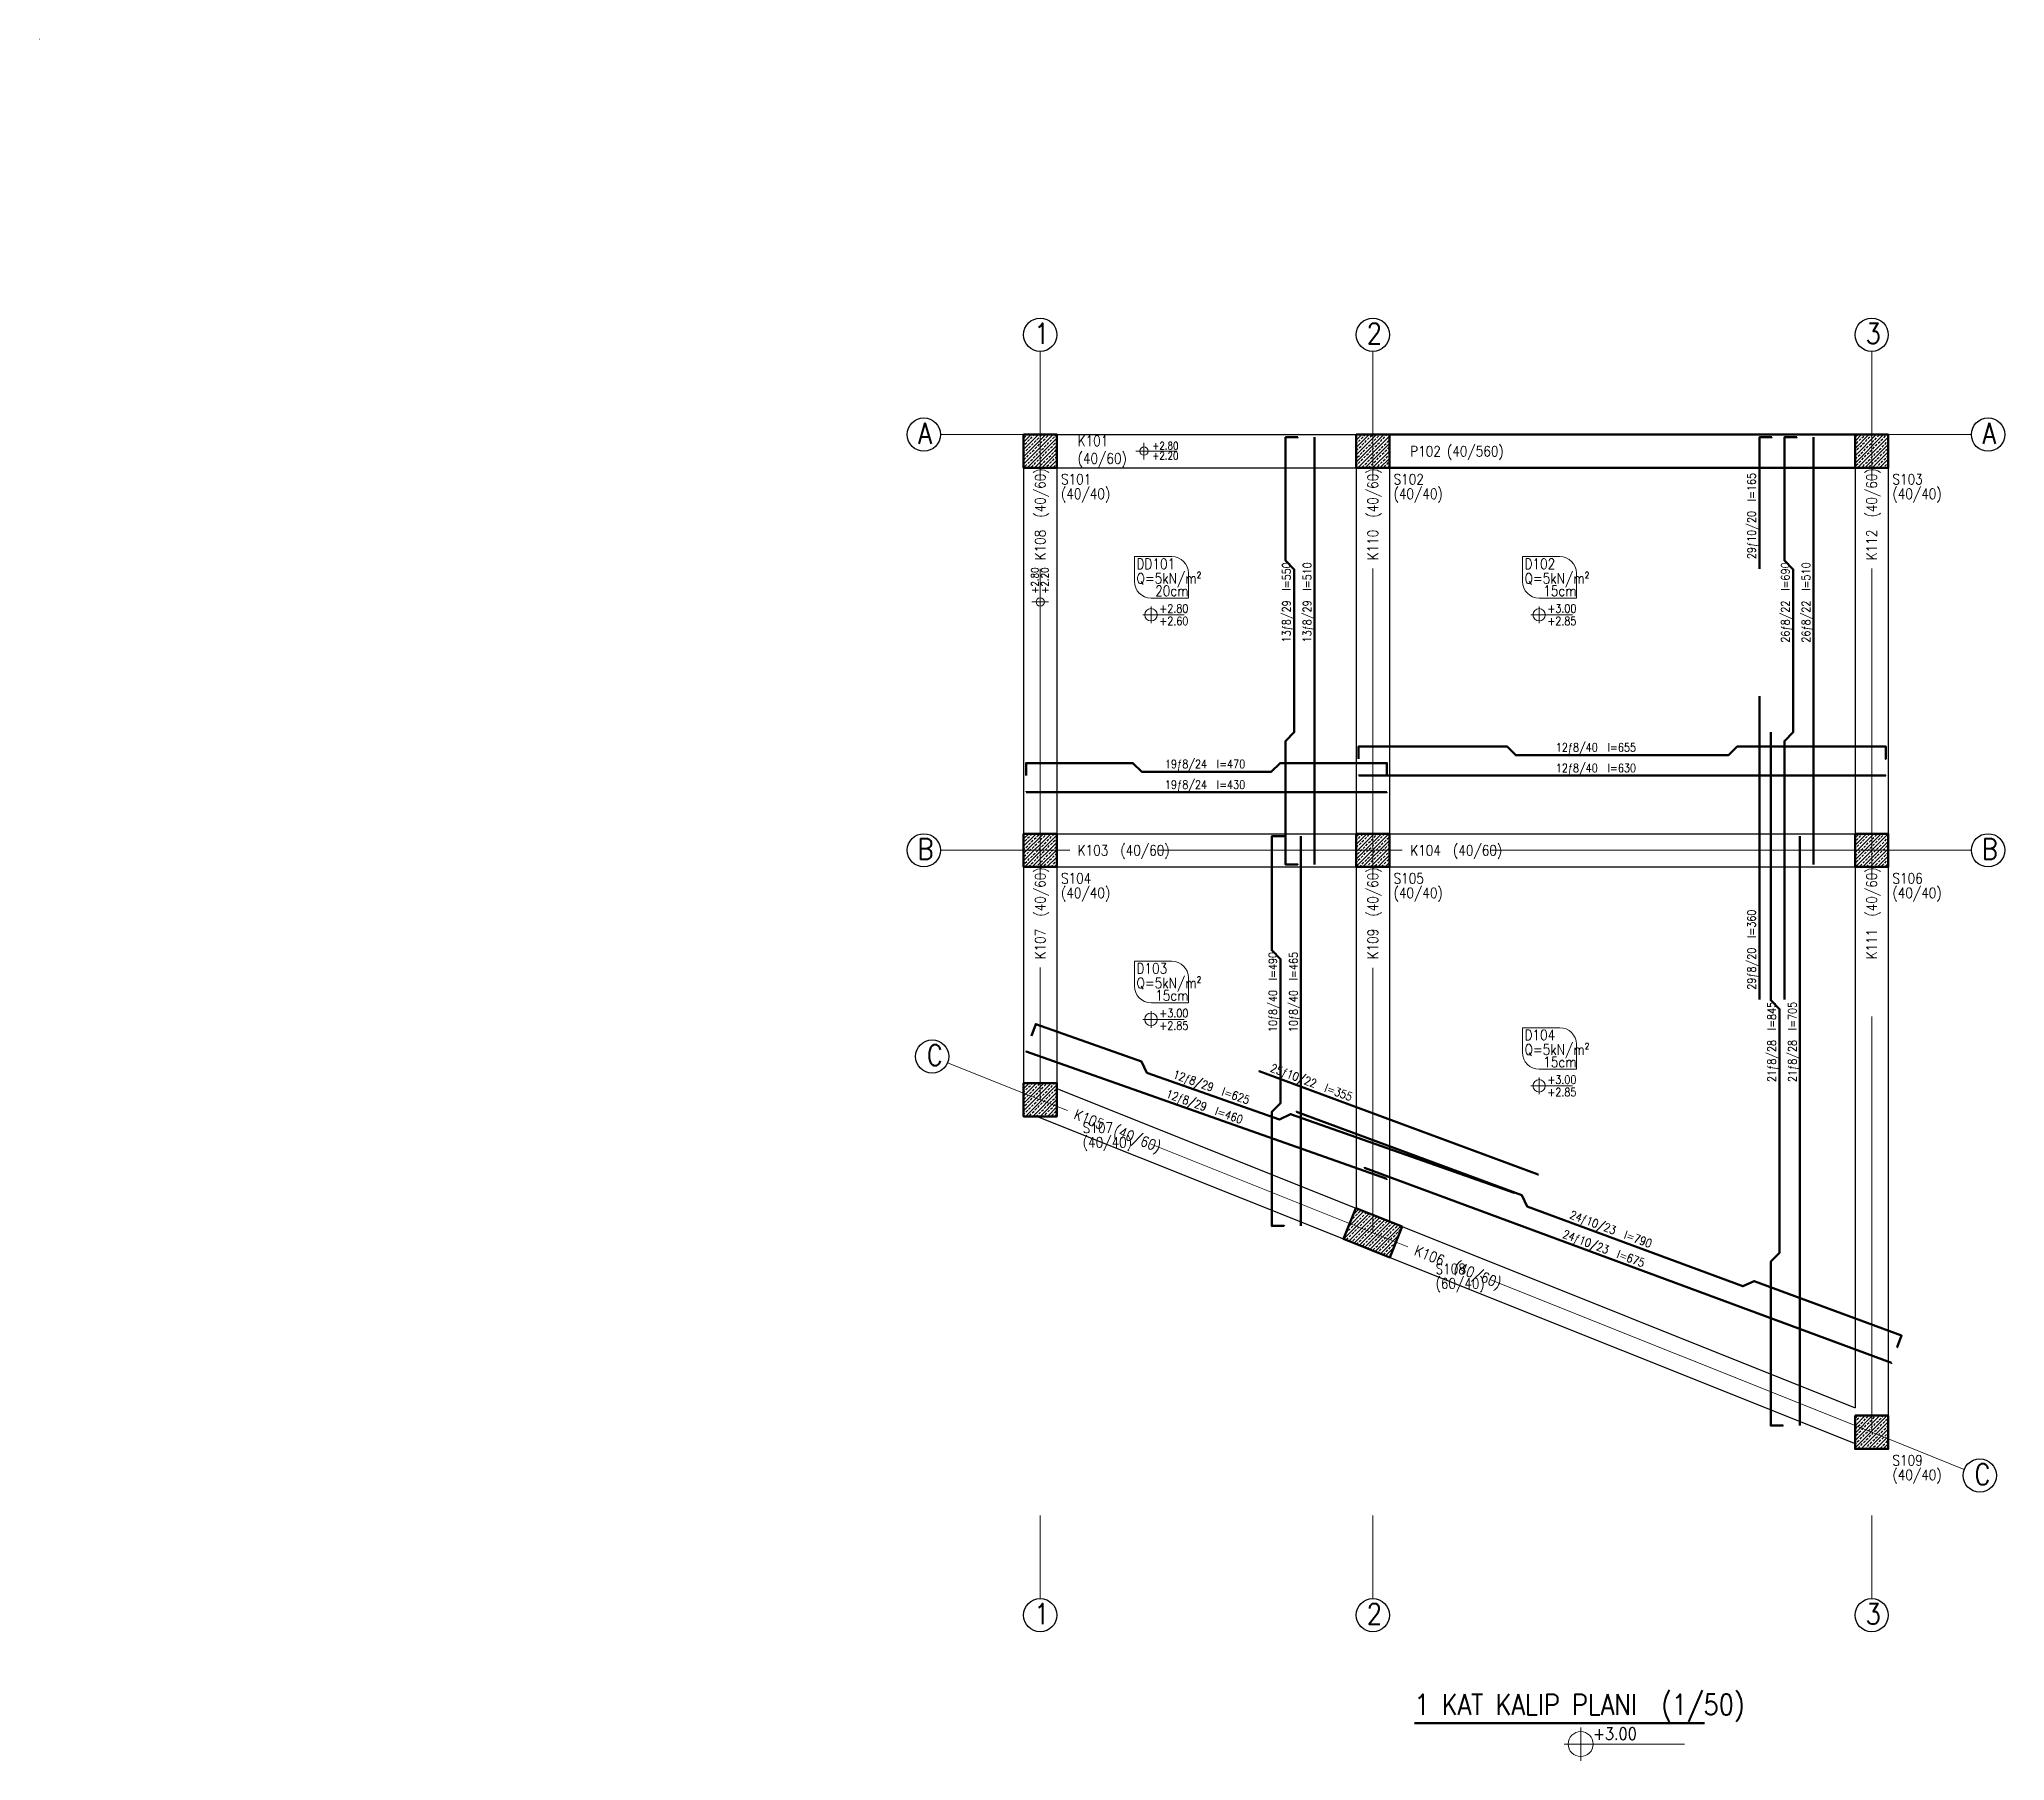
# Model space of a CAD drawing. Extents: x 0 to 1.09, y 0.04 to 0.84.
# Drawn here: x 0 to 0.4728, y 0.4269 to 0.841 of the extents above; entities that cross this region are included whole.
import ezdxf

# ---------------------------------------------------------------- set-up
doc = ezdxf.new("R2010")
doc.units = 0
doc.linetypes.add('CENTER', pattern=[0.0065, 0.002, -0.001, 0.0005, -0.001, 0.002])
for name, color, linetype, lineweight in [('AXIS2', 1, 'Continuous', 20), ('AXIS3', 2, 'Continuous', 30), ('AXIS4', 3, 'Continuous', 50), ('BEAM2', 1, 'Continuous', 20), ('BEAM3', 2, 'Continuous', 30), ('BEAM4', 3, 'Continuous', 50), ('COLUMN3', 2, 'Continuous', 30), ('COLUMN4', 3, 'Continuous', 50), ('DETAIL2', 1, 'Continuous', 20), ('DETAIL3', 2, 'Continuous', 30), ('DETAIL4', 3, 'Continuous', 50), ('LGP-SLAB2', 1, 'Continuous', 20), ('LGP-SLAB3', 6, 'Continuous', 30), ('REBAR', 4, 'Continuous', 50), ('REBAR2', 1, 'Continuous', 20)]:
    doc.layers.add(name, color=color, linetype=linetype, lineweight=lineweight)
doc.styles.add('stastyle', font='RomanSTA.ttf')
pattern_1 = [(45, (0, 0), (-0.0008838835, 0.0008838835), []), (45, (0.0008839, 0), (-0.0008838835, 0.0008838835), [0.000625, -0.0003125])]

msp = doc.modelspace()

# ---------------------------------------------------------------- texts
at = {"style": 'stastyle', "width": 0.85}
msp.add_text('4#1/50//D:\\PROJELER\\projeler2026\\deneme\\sl\\deneme_01', height=0.000001, dxfattribs=at).set_placement((0, 0.841))
at = {"layer": 'AXIS4', "color": 3, "style": 'stastyle', "width": 0.85}
for s, p in [('1', (0.23935, 0.76773)), ('2', (0.31934, 0.76773)), ('3', (0.43934, 0.76773)), ('A', (0.21141, 0.74371)), ('A', (0.46741, 0.74371)), ('B', (0.21125, 0.64371)), ('B', (0.46725, 0.64371)), ('C', (0.2135, 0.59411)), ('C', (0.4655, 0.49331)), ('1', (0.23935, 0.45971)), ('2', (0.31934, 0.45971)), ('3', (0.43934, 0.45971))]:
    msp.add_text(s, height=0.005, dxfattribs=at).set_placement(p)
at = {"layer": 'BEAM2', "color": 1, "style": 'stastyle', "width": 0.85}
for s, p in [('+2.80', (0.26773, 0.74233)), ('+2.20', (0.26773, 0.73993))]:
    msp.add_text(s, height=0.0018, dxfattribs=at).set_placement(p)
for s, p in [('+2.80', (0.24037, 0.70765)), ('+2.20', (0.24277, 0.70765))]:
    msp.add_text(s, height=0.0018, rotation=90, dxfattribs=at).set_placement(p)
at = {"layer": 'BEAM3', "color": 2, "style": 'stastyle', "width": 0.85}
for s, p in [('K101', (0.24977, 0.74316)), ('P102 (40/560)', (0.32977, 0.74066)), ('(40/60)', (0.24977, 0.73891)), ('K103  (40/60)', (0.24977, 0.64466)), ('K104  (40/60)', (0.32977, 0.64466))]:
    msp.add_text(s, height=0.0025, dxfattribs=at).set_placement(p)
for s, rotation, p in [('K108  (40/60)', 90, (0.24202, 0.71564)), ('K110  (40/60)', 90, (0.32202, 0.71564)), ('K112  (40/60)', 90, (0.44202, 0.71568)), ('K107  (40/60)', 90, (0.24202, 0.61966)), ('K109  (40/60)', 90, (0.32202, 0.61966)), ('K111  (40/60)', 90, (0.44202, 0.61967)), ('K105  (40/60)', 338.1986, (0.24864, 0.58141)), ('K106  (40/60)', 338.1986, (0.33052, 0.54866))]:
    msp.add_text(s, height=0.0025, rotation=rotation, dxfattribs=at).set_placement(p)
at = {"layer": 'COLUMN3', "color": 2, "style": 'stastyle', "width": 0.85}
for s, p in [('S101', (0.24577, 0.73391)), ('(40/40)', (0.24577, 0.73041)), ('S102', (0.32577, 0.73391)), ('(40/40)', (0.32577, 0.73041)), ('S103', (0.44577, 0.73391)), ('(40/40)', (0.44577, 0.73041)), ('S104', (0.24577, 0.63791)), ('S105', (0.32577, 0.63791)), ('S106', (0.44577, 0.63791)), ('(40/40)', (0.24577, 0.63441)), ('(40/40)', (0.32577, 0.63441)), ('(40/40)', (0.44577, 0.63441)), ('S107', (0.251, 0.57791)), ('(40/40)', (0.251, 0.57441)), ('S108', (0.33586, 0.54396)), ('(60/40)', (0.33586, 0.54046)), ('S109', (0.44577, 0.49791)), ('(40/40)', (0.44577, 0.49441))]:
    msp.add_text(s, height=0.0025, dxfattribs=at).set_placement(p)
at = {"layer": 'DETAIL3', "color": 2, "style": 'stastyle', "width": 0.85}
msp.add_text('+3.00', height=0.003, dxfattribs=at).set_placement((0.37377, 0.43191))
at = {"layer": 'DETAIL4', "color": 3, "style": 'stastyle', "width": 0.85}
msp.add_text('1 KAT KALIP PLANI  (1/50)', height=0.005, dxfattribs=at).set_placement((0.33077, 0.43791))
at = {"layer": 'LGP-SLAB3', "color": 2, "style": 'stastyle', "width": 0.85}
for s, height, p in [('DD101', 0.0025, (0.26393, 0.71357)), ('D102', 0.0025, (0.35727, 0.71357)), ('Q=5kN/m²', 0.0025, (0.26393, 0.71007)), ('20cm', 0.0025, (0.26843, 0.70707)), ('Q=5kN/m²', 0.0025, (0.35727, 0.71007)), ('15cm', 0.0025, (0.36177, 0.70707)), ('+2.80', 0.002, (0.26943, 0.70307)), ('+3.00', 0.002, (0.36277, 0.70307)), ('+2.60', 0.002, (0.26943, 0.70007)), ('+2.85', 0.002, (0.36277, 0.70007)), ('Q=5kN/m²', 0.0025, (0.26393, 0.61274)), ('D103', 0.0025, (0.26393, 0.61624)), ('15cm', 0.0025, (0.26843, 0.60974)), ('+3.00', 0.002, (0.26943, 0.60574)), ('+2.85', 0.002, (0.26943, 0.60274)), ('D104', 0.0025, (0.35727, 0.60024)), ('Q=5kN/m²', 0.0025, (0.35727, 0.59674)), ('15cm', 0.0025, (0.36177, 0.59374)), ('+3.00', 0.002, (0.36277, 0.58974)), ('+2.85', 0.002, (0.36277, 0.58674))]:
    msp.add_text(s, height=height, dxfattribs=at).set_placement(p)
at = {"layer": 'REBAR', "style": 'stastyle', "width": 0.85}
for s, p in [('& 1-.15- 1- 0- 0', (0.31737, 0.66391)), ('& 1-.2- 1- 0- 0', (0.23737, 0.65991)), ('& 1-.2- 1- 0- 0', (0.30677, 0.64251)), ('& 1-.15- 1- 6.499337- 0', (0.42677, 0.64251)), ('& 1-.15- 1- 0- 6', (0.23737, 0.59749)), ('& 1-.15- 1- 4- 0', (0.31875, 0.56952)), ('& 1-.15- 1- 0- 0', (0.30348, 0.55556)), ('& 1-.15- 1- 0- 5', (0.42348, 0.50756))]:
    msp.add_text(s, height=0.0000001, dxfattribs=at).set_placement(p)
at = {"layer": 'REBAR2', "color": 1, "style": 'stastyle', "width": 0.85}
for s, rotation, p in [(' 29ƒ10/20  l=165', 90, (0.41288, 0.71478)), (' 13ƒ8/29  l=550', 90, (0.301, 0.69474)), (' 13ƒ8/29  l=510', 90, (0.30597, 0.69473)), (' 26ƒ8/22  l=690', 90, (0.421, 0.6947)), (' 26ƒ8/22  l=510', 90, (0.42597, 0.6947)), (' 29ƒ8/20  l=360', 90, (0.41288, 0.61119)), (' 10ƒ8/40  l=490', 90, (0.29772, 0.60099)), (' 10ƒ8/40  l=465', 90, (0.30268, 0.60098)), (' 21ƒ8/28  l=845', 90, (0.41772, 0.58899)), (' 21ƒ8/28  l=705', 90, (0.42268, 0.58899)), (' 12ƒ8/29  l=625', 340.5585, (0.27142, 0.59159)), (' 25ƒ10/22  l=355', 339.6987, (0.29485, 0.59316)), (' 12ƒ8/29  l=460', 340.5585, (0.26977, 0.5869)), (' 24ƒ10/23  l=790', 339.6987, (0.36688, 0.55786)), (' 24ƒ10/23  l=675', 339.6987, (0.36516, 0.5532))]:
    msp.add_text(s, height=0.002, rotation=rotation, dxfattribs=at).set_placement(p)
for s, p in [(' 12ƒ8/40  l=655', (0.36361, 0.66967)), (' 19ƒ8/24  l=470', (0.26961, 0.66567)), (' 12ƒ8/40  l=630', (0.36361, 0.66471)), (' 19ƒ8/24  l=430', (0.26961, 0.66071))]:
    msp.add_text(s, height=0.002, dxfattribs=at).set_placement(p)

# ---------------------------------------------------------------- hatches: boundary and pattern name
h = msp.add_hatch()
h.set_pattern_fill('ANSI33', color=1, scale=0.005, style=0, pattern_type=0)
h.set_pattern_definition(pattern_1)
h.paths.add_polyline_path([(0.23677, 0.74591), (0.24477, 0.74591), (0.24477, 0.73791), (0.23677, 0.73791)], flags=0)
h = msp.add_hatch()
h.set_pattern_fill('ANSI33', color=1, scale=0.005, style=0, pattern_type=0)
h.set_pattern_definition(pattern_1)
h.paths.add_polyline_path([(0.31677, 0.74591), (0.32477, 0.74591), (0.32477, 0.73791), (0.31677, 0.73791)], flags=0)
h = msp.add_hatch()
h.set_pattern_fill('ANSI33', color=1, scale=0.005, style=0, pattern_type=0)
h.set_pattern_definition(pattern_1)
h.paths.add_polyline_path([(0.43677, 0.74591), (0.44477, 0.74591), (0.44477, 0.73791), (0.43677, 0.73791)], flags=0)
h = msp.add_hatch()
h.set_pattern_fill('ANSI33', color=1, scale=0.005, style=0, pattern_type=0)
h.set_pattern_definition(pattern_1)
h.paths.add_polyline_path([(0.23677, 0.64991), (0.24477, 0.64991), (0.24477, 0.64191), (0.23677, 0.64191)], flags=0)
h = msp.add_hatch()
h.set_pattern_fill('ANSI33', color=1, scale=0.005, style=0, pattern_type=0)
h.set_pattern_definition(pattern_1)
h.paths.add_polyline_path([(0.31677, 0.64991), (0.32477, 0.64991), (0.32477, 0.64191), (0.31677, 0.64191)], flags=0)
h = msp.add_hatch()
h.set_pattern_fill('ANSI33', color=1, scale=0.005, style=0, pattern_type=0)
h.set_pattern_definition(pattern_1)
h.paths.add_polyline_path([(0.43677, 0.64991), (0.44477, 0.64991), (0.44477, 0.64191), (0.43677, 0.64191)], flags=0)
h = msp.add_hatch()
h.set_pattern_fill('ANSI33', color=1, scale=0.005, style=0, pattern_type=0)
h.set_pattern_definition(pattern_1)
h.paths.add_polyline_path([(0.23677, 0.58991), (0.24477, 0.58991), (0.24477, 0.58191), (0.23677, 0.58191)], flags=0)
h = msp.add_hatch()
h.set_pattern_fill('ANSI33', color=1, scale=0.005, style=0, pattern_type=0)
h.set_pattern_definition(pattern_1)
h.paths.add_polyline_path([(0.31668, 0.55985), (0.32782, 0.55539), (0.32485, 0.54796), (0.31371, 0.55242)], flags=0)
h = msp.add_hatch()
h.set_pattern_fill('ANSI33', color=1, scale=0.005, style=0, pattern_type=0)
h.set_pattern_definition(pattern_1)
h.paths.add_polyline_path([(0.43677, 0.50991), (0.44477, 0.50991), (0.44477, 0.50191), (0.43677, 0.50191)], flags=0)

# ---------------------------------------------------------------- linework, layer by layer
at = {"layer": 'AXIS2', "color": 1, "linetype": 'CENTER'}
for p, q in [((0.24077, 0.76593), (0.24077, 0.74591)), ((0.32077, 0.76593), (0.32077, 0.74591)), ((0.44077, 0.76593), (0.44077, 0.74591)), ((0.21677, 0.74591), (0.24077, 0.74591)), ((0.24077, 0.74591), (0.32077, 0.74591)), ((0.24077, 0.7349), (0.24077, 0.74591)), ((0.32077, 0.74591), (0.44077, 0.74591)), ((0.32077, 0.7349), (0.32077, 0.74591)), ((0.44077, 0.73494), (0.44077, 0.74591)), ((0.46477, 0.74591), (0.44077, 0.74591)), ((0.24077, 0.64591), (0.24077, 0.71365)), ((0.32077, 0.64591), (0.32077, 0.71366)), ((0.44077, 0.64591), (0.44077, 0.71369)), ((0.21677, 0.64591), (0.24077, 0.64591)), ((0.24077, 0.64591), (0.24785, 0.64591)), ((0.24077, 0.63893), (0.24077, 0.64591)), ((0.2691, 0.64591), (0.32077, 0.64591)), ((0.32077, 0.64591), (0.32785, 0.64591)), ((0.32077, 0.63892), (0.32077, 0.64591)), ((0.3491, 0.64591), (0.44077, 0.64591)), ((0.44077, 0.63891), (0.44077, 0.64591)), ((0.46477, 0.64591), (0.44077, 0.64591)), ((0.24077, 0.58591), (0.24077, 0.61768)), ((0.32077, 0.55391), (0.32077, 0.61767)), ((0.44077, 0.50591), (0.44077, 0.61768)), ((0.21848, 0.59482), (0.24077, 0.58591)), ((0.24077, 0.58591), (0.24733, 0.58328)), ((0.26705, 0.5754), (0.32077, 0.55391)), ((0.32077, 0.55391), (0.32919, 0.55054)), ((0.34893, 0.54264), (0.44077, 0.50591)), ((0.46305, 0.49699), (0.44077, 0.50591)), ((0.24077, 0.46591), (0.24077, 0.48591)), ((0.32077, 0.46591), (0.32077, 0.48591)), ((0.44077, 0.46591), (0.44077, 0.48591))]:
    msp.add_line(p, q, dxfattribs=at)
at = {"layer": 'AXIS3', "color": 2}
for centre in [(0.24077, 0.76993), (0.32077, 0.76993), (0.44077, 0.76993), (0.21277, 0.74591), (0.46877, 0.74591), (0.21277, 0.64591), (0.46877, 0.64591), (0.21477, 0.59631), (0.46676, 0.49551), (0.24077, 0.46191), (0.32077, 0.46191), (0.44077, 0.46191)]:
    msp.add_circle(centre, 0.004, dxfattribs=at)
at = {"layer": 'BEAM2', "color": 1}
for p, q in [((0.26573, 0.74393), (0.26573, 0.73993)), ((0.26373, 0.74193), (0.27373, 0.74193)), ((0.24077, 0.70365), (0.24077, 0.71365)), ((0.24277, 0.70565), (0.23877, 0.70565))]:
    msp.add_line(p, q, dxfattribs=at)
for centre in [(0.26573, 0.74193), (0.24077, 0.70565)]:
    msp.add_circle(centre, 0.001, dxfattribs=at)
at = {"layer": 'BEAM3', "color": 2}
for p, q in [((0.24477, 0.74591), (0.31677, 0.74591)), ((0.23677, 0.73793), (0.23677, 0.64991)), ((0.24477, 0.73791), (0.31677, 0.73791)), ((0.24477, 0.73791), (0.24477, 0.64991)), ((0.31677, 0.73791), (0.31677, 0.64991)), ((0.32477, 0.73791), (0.32477, 0.64991)), ((0.43677, 0.73791), (0.43677, 0.64991)), ((0.44477, 0.73793), (0.44477, 0.64991)), ((0.24477, 0.64991), (0.31677, 0.64991)), ((0.32477, 0.64991), (0.43677, 0.64991)), ((0.23677, 0.64191), (0.23677, 0.58991)), ((0.24477, 0.64191), (0.31677, 0.64191)), ((0.24477, 0.64191), (0.24477, 0.58991)), ((0.31677, 0.64191), (0.31677, 0.55982)), ((0.32477, 0.64191), (0.43677, 0.64191)), ((0.32477, 0.64191), (0.32477, 0.55662)), ((0.43677, 0.64191), (0.43677, 0.51182)), ((0.44477, 0.64191), (0.44477, 0.50991)), ((0.24477, 0.58862), (0.31668, 0.55985)), ((0.24, 0.58191), (0.31371, 0.55242)), ((0.32782, 0.55539), (0.43677, 0.51182)), ((0.32485, 0.54797), (0.43677, 0.5032))]:
    msp.add_line(p, q, dxfattribs=at)
at = {"layer": 'BEAM4', "color": 3}
for p, q in [((0.32477, 0.74591), (0.43677, 0.74591)), ((0.32477, 0.73791), (0.43677, 0.73791))]:
    msp.add_line(p, q, dxfattribs=at)
at = {"layer": 'COLUMN4', "color": 3}
for points in [[(0.23677, 0.74591), (0.24477, 0.74591), (0.24477, 0.73791), (0.23677, 0.73791)], [(0.31677, 0.74591), (0.32477, 0.74591), (0.32477, 0.73791), (0.31677, 0.73791)], [(0.43677, 0.74591), (0.44477, 0.74591), (0.44477, 0.73791), (0.43677, 0.73791)], [(0.23677, 0.64991), (0.24477, 0.64991), (0.24477, 0.64191), (0.23677, 0.64191)], [(0.31677, 0.64991), (0.32477, 0.64991), (0.32477, 0.64191), (0.31677, 0.64191)], [(0.43677, 0.64991), (0.44477, 0.64991), (0.44477, 0.64191), (0.43677, 0.64191)], [(0.23677, 0.58991), (0.24477, 0.58991), (0.24477, 0.58191), (0.23677, 0.58191)], [(0.31668, 0.55985), (0.32782, 0.55539), (0.32485, 0.54796), (0.31371, 0.55242)], [(0.43677, 0.50991), (0.44477, 0.50991), (0.44477, 0.50191), (0.43677, 0.50191)]]:
    msp.add_lwpolyline(points, close=True, dxfattribs=at)
at = {"layer": 'DETAIL2', "color": 1}
for p, q in [((0.36677, 0.43091), (0.39577, 0.43091)), ((0.37077, 0.43491), (0.37077, 0.42691))]:
    msp.add_line(p, q, dxfattribs=at)
msp.add_circle((0.37077, 0.43091), 0.003, dxfattribs=at)
at = {"layer": 'DETAIL4', "color": 3}
msp.add_line((0.33077, 0.43591), (0.40057, 0.43591), dxfattribs=at)
at = {"layer": 'LGP-SLAB2', "color": 1}
for p, q in [((0.26343, 0.71657), (0.2724, 0.71657)), ((0.26343, 0.71657), (0.26343, 0.71057)), ((0.35677, 0.71657), (0.36573, 0.71657)), ((0.35677, 0.71657), (0.35677, 0.71057)), ((0.2764, 0.71257), (0.2764, 0.70657)), ((0.36973, 0.71257), (0.36973, 0.70657)), ((0.26743, 0.70657), (0.2764, 0.70657)), ((0.26743, 0.70457), (0.26743, 0.70057)), ((0.36077, 0.70657), (0.36973, 0.70657)), ((0.36077, 0.70457), (0.36077, 0.70057)), ((0.26543, 0.70257), (0.27543, 0.70257)), ((0.35877, 0.70257), (0.36877, 0.70257)), ((0.26343, 0.61924), (0.2724, 0.61924)), ((0.26343, 0.61924), (0.26343, 0.61324)), ((0.2764, 0.61524), (0.2764, 0.60924)), ((0.26543, 0.60524), (0.27543, 0.60524)), ((0.26743, 0.60924), (0.2764, 0.60924)), ((0.26743, 0.60724), (0.26743, 0.60324)), ((0.35677, 0.60324), (0.36573, 0.60324)), ((0.35677, 0.60324), (0.35677, 0.59724)), ((0.36973, 0.59924), (0.36973, 0.59324)), ((0.36077, 0.59324), (0.36973, 0.59324)), ((0.36077, 0.59124), (0.36077, 0.58724)), ((0.35877, 0.58924), (0.36877, 0.58924))]:
    msp.add_line(p, q, dxfattribs=at)
for centre in [(0.26743, 0.70257), (0.36077, 0.70257), (0.26743, 0.60524), (0.36077, 0.58924)]:
    msp.add_circle(centre, 0.0015, dxfattribs=at)
for centre, start, end in [((0.2724, 0.71257), 0, 90), ((0.36573, 0.71257), 0, 90), ((0.26743, 0.71057), 180, 270), ((0.36077, 0.71057), 180, 270), ((0.2724, 0.61524), 0, 90), ((0.26743, 0.61324), 180, 270), ((0.36573, 0.59924), 0, 90), ((0.36077, 0.59724), 180, 270)]:
    msp.add_arc(centre, 0.004, start, end, dxfattribs=at)
at = {"layer": 'REBAR'}
for points in [[(0.30277, 0.64249), (0.30277, 0.64249), (0.29977, 0.64249), (0.29977, 0.67219), (0.30189, 0.67431), (0.30189, 0.71347), (0.29977, 0.71559), (0.29977, 0.74529), (0.30277, 0.74529), (0.30277, 0.74529)], [(0.30677, 0.64251), (0.30677, 0.64251), (0.30677, 0.74531), (0.30677, 0.74531)], [(0.41377, 0.71358), (0.41377, 0.71358), (0.41377, 0.74528), (0.41677, 0.74528), (0.41677, 0.74528)], [(0.41977, 0.60999), (0.41977, 0.60999), (0.41977, 0.67219), (0.42189, 0.67431), (0.42189, 0.71347), (0.41977, 0.71559), (0.41977, 0.74529), (0.42277, 0.74529), (0.42277, 0.74529)], [(0.42677, 0.64251), (0.42677, 0.64251), (0.42677, 0.74531), (0.42677, 0.74531)], [(0.41377, 0.60998), (0.41377, 0.60998), (0.41377, 0.68297), (0.41377, 0.68297)], [(0.41948, 0.50754), (0.41948, 0.50754), (0.41648, 0.50754), (0.41648, 0.54698), (0.4186, 0.5491), (0.4186, 0.60773), (0.41648, 0.60985), (0.41648, 0.67429), (0.41648, 0.67429)], [(0.23735, 0.66391), (0.23735, 0.66391), (0.23735, 0.66691), (0.26305, 0.66691), (0.26517, 0.66479), (0.29633, 0.66479), (0.29845, 0.66691), (0.32415, 0.66691), (0.32415, 0.66391), (0.32415, 0.66391)], [(0.31735, 0.66791), (0.31735, 0.66791), (0.31735, 0.67091), (0.35305, 0.67091), (0.35517, 0.66879), (0.40633, 0.66879), (0.40845, 0.67091), (0.44415, 0.67091), (0.44415, 0.66791), (0.44415, 0.66791)], [(0.31737, 0.66391), (0.31737, 0.66391), (0.44417, 0.66391), (0.44417, 0.66391)], [(0.23737, 0.65991), (0.23737, 0.65991), (0.32417, 0.65991), (0.32417, 0.65991)], [(0.29948, 0.55554), (0.29948, 0.55554), (0.29648, 0.55554), (0.29648, 0.58298), (0.2986, 0.5851), (0.2986, 0.61973), (0.29648, 0.62185), (0.29648, 0.64929), (0.29948, 0.64929), (0.29948, 0.64929)], [(0.30348, 0.55556), (0.30348, 0.55556), (0.30348, 0.64931), (0.30348, 0.64931)], [(0.42348, 0.50756), (0.42348, 0.50756), (0.42348, 0.64931), (0.42348, 0.64931)], [(0.23869, 0.60127), (0.23869, 0.60127), (0.23968, 0.6041), (0.26515, 0.59511), (0.26645, 0.5924), (0.2983, 0.58116), (0.30101, 0.58245), (0.35477, 0.56348), (0.35477, 0.56348)], [(0.23737, 0.59749), (0.23737, 0.59749), (0.32417, 0.56686), (0.32417, 0.56686)], [(0.29341, 0.59275), (0.29341, 0.59275), (0.36056, 0.56791), (0.36056, 0.56791)], [(0.30241, 0.58303), (0.30241, 0.58303), (0.35662, 0.56297), (0.35787, 0.56025), (0.40979, 0.54104), (0.41252, 0.54229), (0.44797, 0.52918), (0.44693, 0.52636), (0.44693, 0.52636)], [(0.31875, 0.56952), (0.31875, 0.56952), (0.44555, 0.52261), (0.44555, 0.52261)]]:
    msp.add_lwpolyline(points, dxfattribs=at)

msp.set_redraw_order([(e.dxf.handle, doc.entitydb.next_handle()) for e in msp.query("TEXT MTEXT ATTDEF DIMENSION ARC_DIMENSION")])  # texts and dimensions are drawn at this point

doc.saveas('drawing.dxf')
